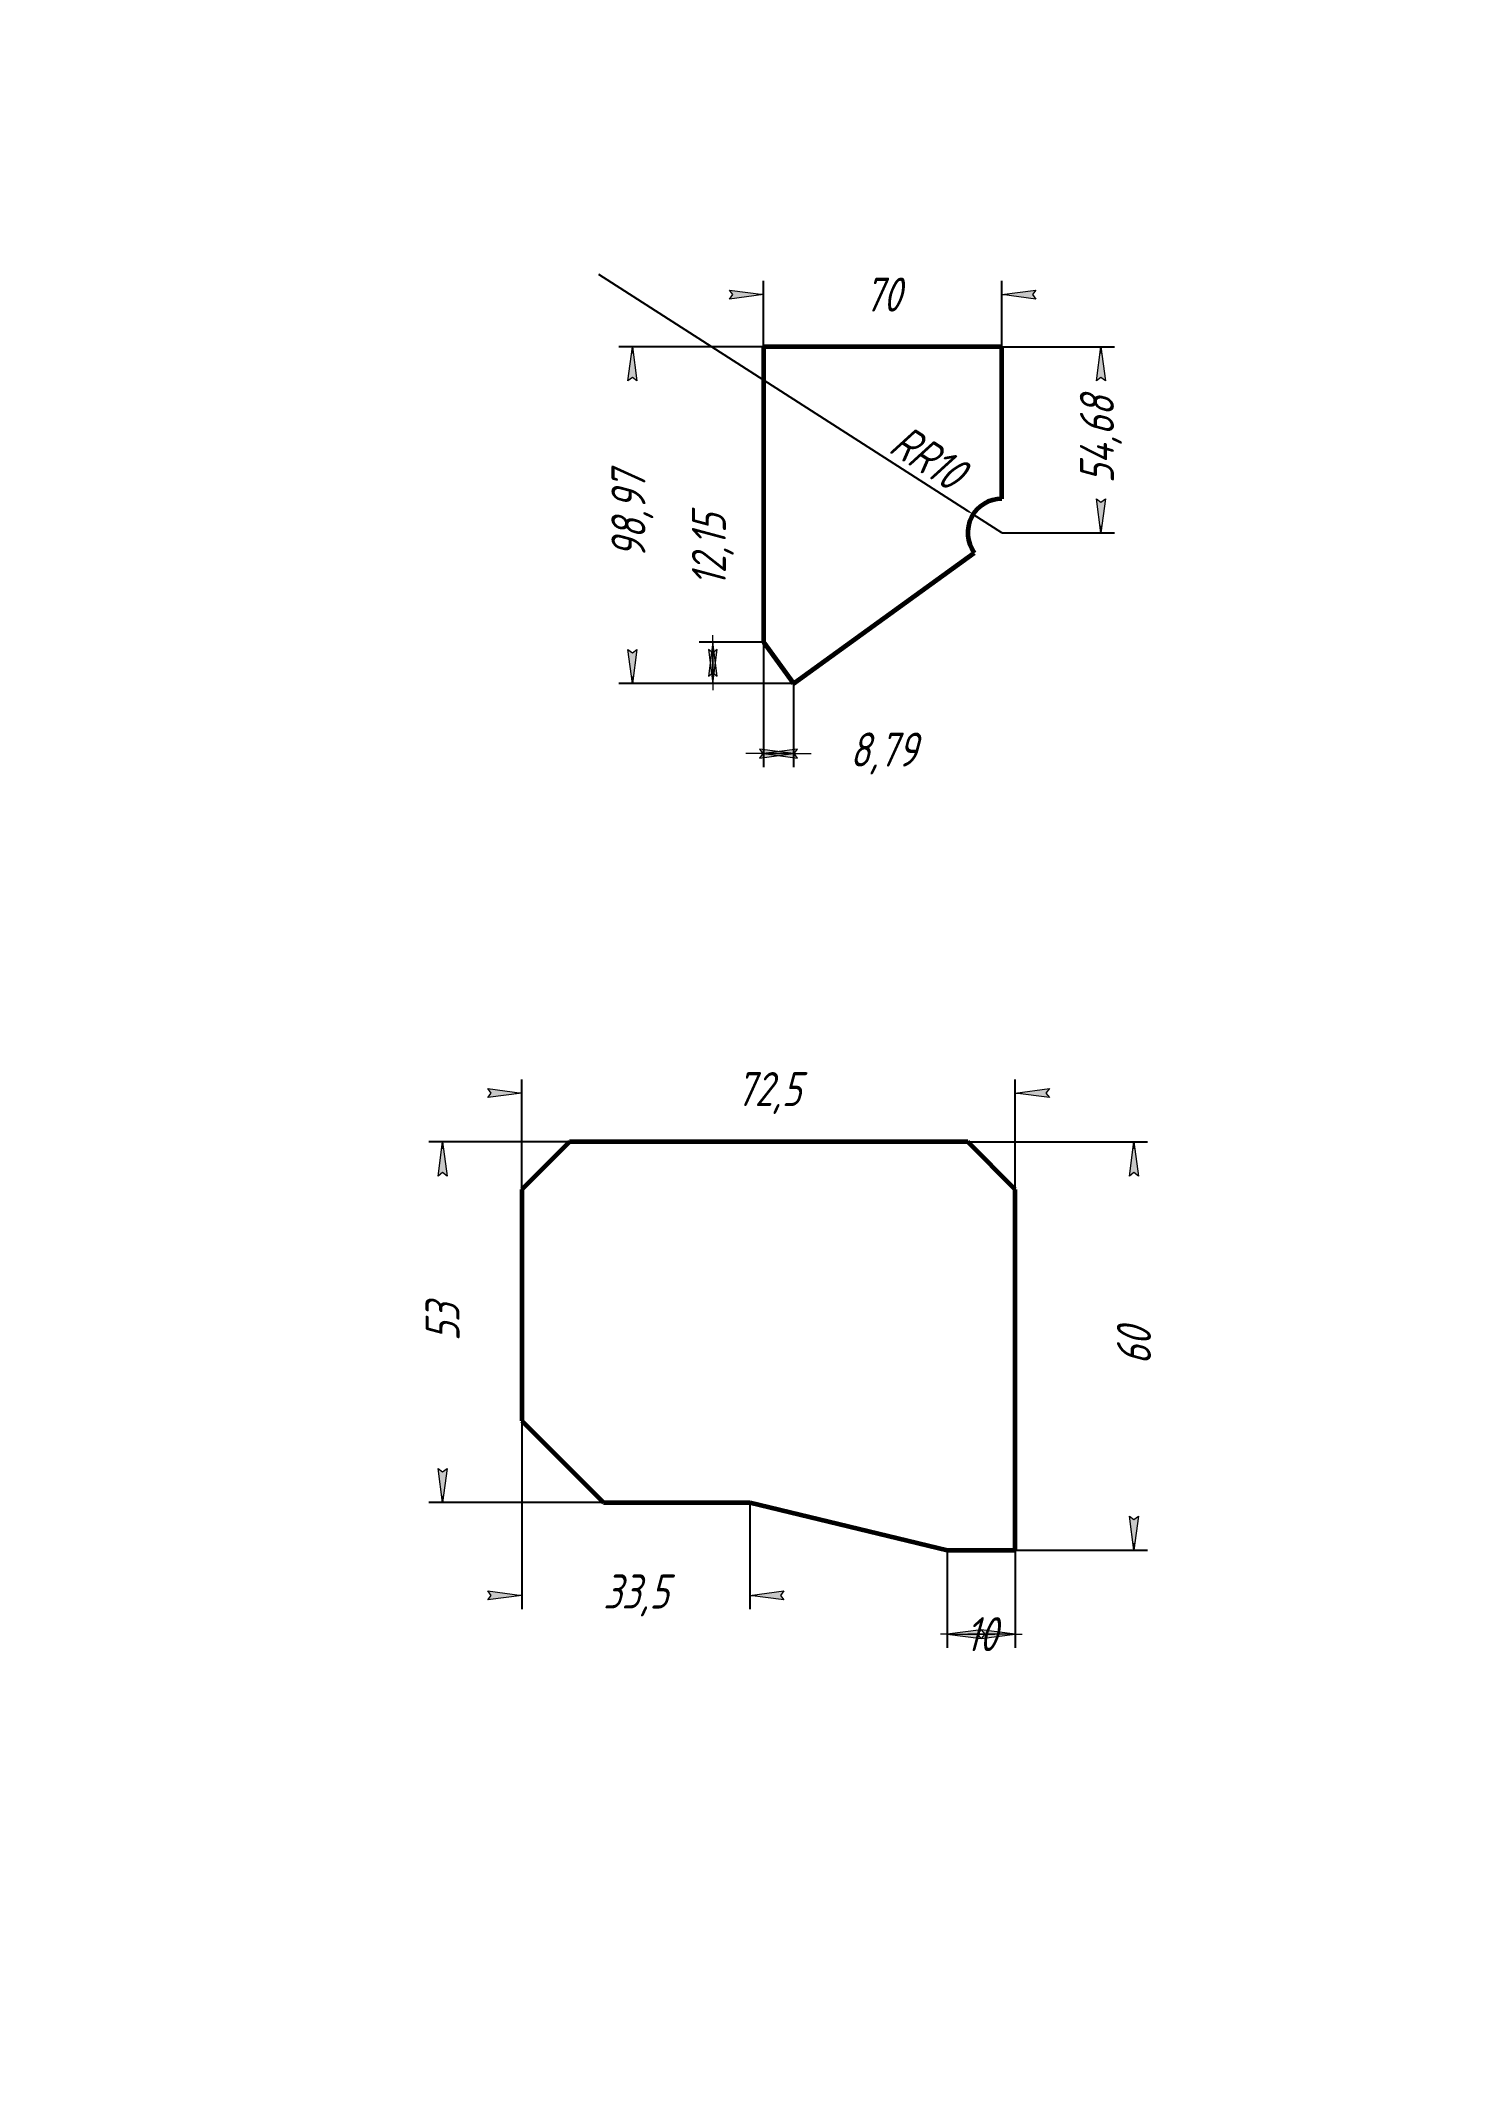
# Model space of a CAD drawing. Header units: millimetres. Extents: x -479 to 2427, y -3086 to 397.
# Drawn here: x 1260 to 1470, y 0 to 297 of the extents above; entities that cross this region are included whole.
import ezdxf

# ---------------------------------------------------------------- set-up
doc = ezdxf.new("R2010")
doc.units = ezdxf.units.MM
doc.linetypes.add('K5LT_BASIC', pattern=[0])
doc.linetypes.add('K5LT_THIN', pattern=[0])
doc.layers.add('Системный слой', color=7, linetype='Continuous')
doc.layers.add('Системный слой (1)', color=7, linetype='Continuous', true_color=0x909090)
doc.styles.add('KDIMTEXTSTYLE', font='GOST_AU.SHX', dxfattribs={"width": 0.96, "oblique": 15, "height": 5})
doc.dimstyles.new('KDIMSTYLE (0.50)', dxfattribs={"dimtxt": 5, "dimasz": 1, "dimexe": 2, "dimexo": 0, "dimgap": 1, "dimtad": 1, "dimlfac": 2, "dimtxsty": 'KDIMTEXTSTYLE', "dimsah": 1, "dimcen": 0, "dimdle": 1, "dimadec": 0, "dimazin": 0, "dimtfac": 0.667, "dimtmove": 0, "dimatfit": 3, "dimfxl": 1, "dimtvp": 1, "dimtolj": 1, "dimtzin": 0, "dimarcsym": 0})
doc.dimstyles.new('KDIMSTYLE (1.00)', dxfattribs={"dimtxt": 5, "dimasz": 1, "dimexe": 2, "dimexo": 0, "dimgap": 1, "dimtad": 1, "dimtxsty": 'KDIMTEXTSTYLE', "dimsah": 1, "dimcen": 0, "dimdle": 1, "dimadec": 0, "dimazin": 0, "dimtfac": 0.667, "dimtmove": 0, "dimatfit": 3, "dimfxl": 1, "dimtvp": 1, "dimtolj": 1, "dimtzin": 0, "dimarcsym": 0})

msp = doc.modelspace()

# ---------------------------------------------------------------- blocks, each defined once
blk = doc.blocks.new('KDIMARROW_01')
at = {"layer": 'Системный слой'}
blk.add_hatch(color=0, dxfattribs=at).paths.add_polyline_path([(0, 0), (-5, 0.658262491226197), (-4.5, 5.51091059616309e-16), (-5, -0.6582624912261956)])
at = {"layer": 'Системный слой', "color": 0, "linetype": 'K5LT_THIN', "lineweight": 18}
for p, q in [((-4.5, 5.51091059616309e-16), (-5, 0.658262491226197)), ((-5, 0.658262491226197), (0, 0)), ((0, 0), (-5, -0.6582624912261956)), ((-5, -0.6582624912261956), (-4.5, 5.51091059616309e-16))]:
    blk.add_line(p, q, dxfattribs=at)
at = {"layer": 'Системный слой (1)', "color": 0, "linetype": 'K5LT_THIN', "lineweight": 18}
blk.add_line((0, 0), (-1, 0), dxfattribs=at)
blk = doc.blocks.new('KDIMARROW_02')
at = {"layer": 'Системный слой'}
blk.add_hatch(color=0, dxfattribs=at).paths.add_polyline_path([(4.5, -5.51091059616309e-16), (5, 0.6582624912261956), (0, 0), (5, -0.658262491226197)])
at = {"layer": 'Системный слой', "color": 0, "linetype": 'K5LT_THIN', "lineweight": 18}
for p, q in [((5, 0.6582624912261956), (0, 0)), ((0, 0), (5, -0.658262491226197)), ((0, 0), (7, -8.572527594031472e-16)), ((4.5, -5.51091059616309e-16), (5, 0.6582624912261956)), ((5, -0.658262491226197), (4.5, -5.51091059616309e-16))]:
    blk.add_line(p, q, dxfattribs=at)
at = {"layer": 'Системный слой (1)', "color": 0, "linetype": 'K5LT_THIN', "lineweight": 18}
blk.add_line((0, 0), (-1, 0), dxfattribs=at)

# ---------------------------------------------------------------- dimensions: what is measured, and where the dimension line sits
at = {"layer": 'Системный слой (1)', "color": 7}
for base, p1, p2, location, dimstyle, override in [((1366.261599334041, 259.6315749255739), (1401.261599334041, 251.9540863830882), (1366.261599334041, 251.9540863830882), (1383.761599334041, 259.6315749255739), 'KDIMSTYLE (0.50)', {"dimexo": 0, "dimpost": '\\H5.0;\\W0.965;\\Q15;<>', "dimblk1": 'KDIMARROW_01', "dimblk2": 'KDIMARROW_01', "dimse1": 0, "dimse2": 0, "dimclrt": 7, "dimtolj": 1}), ((1366.261599334041, 192.1597598520814), (1370.658614285576, 202.4677771499144), (1366.261599334041, 208.5436523556733), (1383.872877208622, 192.1597598520814), 'KDIMSTYLE (0.50)', {"dimexo": 0, "dimpost": '\\H5.0;\\W0.965;\\Q15;<>', "dimblk1": 'KDIMARROW_02', "dimblk2": 'KDIMARROW_02', "dimse1": 0, "dimse2": 0, "dimclrt": 7, "dimtolj": 1}), ((1330.751141787659, 142.2470648917481), (1403.251141787659, 128.0486134946631), (1330.751141787659, 128.0486134946331), (1367.001141787659, 142.2470648917481), 'KDIMSTYLE (1.00)', {"dimexo": 0, "dimpost": '\\H5.0;\\W0.965;\\Q15;<>', "dimblk1": 'KDIMARROW_01', "dimblk2": 'KDIMARROW_01', "dimse1": 0, "dimse2": 0, "dimclrt": 7, "dimtolj": 1}), ((1330.751141787659, 68.38227387529855), (1364.251141787658, 82.04861349463204), (1330.751141787659, 94.04861349463204), (1347.501141787659, 68.38227387529855), 'KDIMSTYLE (1.00)', {"dimexo": 0, "dimpost": '\\H5.0;\\W0.965;\\Q15;<>', "dimblk1": 'KDIMARROW_01', "dimblk2": 'KDIMARROW_01', "dimse1": 0, "dimse2": 0, "dimclrt": 7, "dimtolj": 1}), ((1393.251141787659, 62.69396353122409), (1403.251141787659, 75.04861349466307), (1393.251141787659, 75.04861349466307), (1398.251141787659, 62.69396353122409), 'KDIMSTYLE (1.00)', {"dimexo": 0, "dimpost": '\\H5.0;\\W0.965;\\Q15;<>', "dimblk1": 'KDIMARROW_02', "dimblk2": 'KDIMARROW_02', "dimse1": 0, "dimse2": 0, "dimclrt": 7, "dimtolj": 1})]:
    msp.add_linear_dim(base=base, p1=p1, p2=p2, location=location, dimstyle=dimstyle, override=override, dxfattribs=at).render()
for base, p1, p2, location, dimstyle, override in [((1346.989916631821, 251.9540863830882), (1370.658614285576, 202.4677771499144), (1366.261599334041, 251.9540863830882), (1346.989916631821, 227.2109317665013), 'KDIMSTYLE (0.50)', {"dimexo": 0, "dimpost": '\\H5.0;\\W0.965;\\Q15;<>', "dimblk1": 'KDIMARROW_01', "dimblk2": 'KDIMARROW_01', "dimse1": 0, "dimse2": 0, "dimclrt": 7, "dimtolj": 1}), ((1415.829194573055, 251.9540863830882), (1401.261599334041, 224.6146742244624), (1401.261599334041, 251.9540863830882), (1415.829194573055, 238.2843803037753), 'KDIMSTYLE (0.50)', {"dimexo": 0, "dimpost": '\\H5.0;\\W0.965;\\Q15;<>', "dimblk1": 'KDIMARROW_01', "dimblk2": 'KDIMARROW_01', "dimse1": 0, "dimse2": 0, "dimclrt": 7, "dimtolj": 1}), ((1358.802949302821, 202.4677771499144), (1366.261599334041, 208.5436523556733), (1370.658614285576, 202.4677771499144), (1358.802949302821, 222.0582653872497), 'KDIMSTYLE (0.50)', {"dimexo": 0, "dimpost": '\\H5.0;\\W0.965;\\Q15;<>', "dimblk1": 'KDIMARROW_02', "dimblk2": 'KDIMARROW_02', "dimse1": 0, "dimse2": 0, "dimclrt": 7, "dimtolj": 1}), ((1319.089932240815, 135.0486134946351), (1342.751141787659, 82.04861349463204), (1337.751141787659, 135.0486134946351), (1319.089932240815, 108.5486134946336), 'KDIMSTYLE (1.00)', {"dimexo": 0, "dimpost": '\\H5.0;\\W0.965;\\Q15;<>', "dimblk1": 'KDIMARROW_01', "dimblk2": 'KDIMARROW_01', "dimse1": 0, "dimse2": 0, "dimclrt": 7, "dimtolj": 1}), ((1420.681809025268, 135.0486134946601), (1403.251141787659, 75.04861349466307), (1396.251141787658, 135.0486134946601), (1420.681809025268, 105.0486134946616), 'KDIMSTYLE (1.00)', {"dimexo": 0, "dimpost": '\\H5.0;\\W0.965;\\Q15;<>', "dimblk1": 'KDIMARROW_01', "dimblk2": 'KDIMARROW_01', "dimse1": 0, "dimse2": 0, "dimclrt": 7, "dimtolj": 1})]:
    msp.add_linear_dim(base=base, p1=p1, p2=p2, angle=90, location=location, dimstyle=dimstyle, override=override, dxfattribs=at).render()
msp.add_radius_dim(center=(1401.261599334041, 224.6146742244624), radius=5.000000000000376, location=(1388.516180057163, 232.7923759858581), dimstyle='KDIMSTYLE (0.50)', override={"dimpost": '\\H5.0;\\W0.965;\\Q15;R<>', "dimblk2": 'KDIMARROW_02', "dimclrt": 7, "dimtolj": 1}, dxfattribs=at).render()

# ---------------------------------------------------------------- linework, layer by layer
at = {"layer": 'Системный слой (1)', "color": 5, "linetype": 'K5LT_BASIC', "lineweight": 60, "true_color": 0x0000ff}
for p, q in [((1401.261599334041, 251.9540863830882), (1366.261599334041, 251.9540863830882)), ((1366.261599334041, 251.9540863830882), (1366.261599334041, 208.5436523556733)), ((1401.261599334041, 229.6146742244624), (1401.261599334041, 251.9540863830882)), ((1370.658614285576, 202.4677771499144), (1397.211015863536, 221.6833309234378)), ((1366.261599334041, 208.5436523556733), (1370.658614285576, 202.4677771499144)), ((1337.751141787659, 135.0486134946351), (1330.751141787659, 128.0486134946331)), ((1396.251141787658, 135.0486134946601), (1337.751141787659, 135.0486134946351)), ((1403.251141787659, 128.0486134946631), (1396.251141787658, 135.0486134946601)), ((1330.751141787659, 128.0486134946331), (1330.751141787659, 94.04861349463204)), ((1403.251141787659, 75.04861349466307), (1403.251141787659, 128.0486134946631)), ((1330.751141787659, 94.04861349463204), (1342.751141787659, 82.04861349463204)), ((1342.751141787659, 82.04861349463204), (1364.251141787658, 82.04861349463204)), ((1364.251141787658, 82.04861349463204), (1393.251141787659, 75.04861349466307)), ((1393.251141787659, 75.04861349466307), (1403.251141787659, 75.04861349466307))]:
    msp.add_line(p, q, dxfattribs=at)
msp.add_arc((1401.261599334041, 224.6146742244624), 4.999999999999869, 89.99999999999812, 215.8926656877545, dxfattribs=at)

msp.set_redraw_order([(e.dxf.handle, doc.entitydb.next_handle()) for e in msp.query("TEXT MTEXT ATTDEF DIMENSION ARC_DIMENSION")])  # texts and dimensions are drawn at this point

doc.saveas('drawing.dxf')
